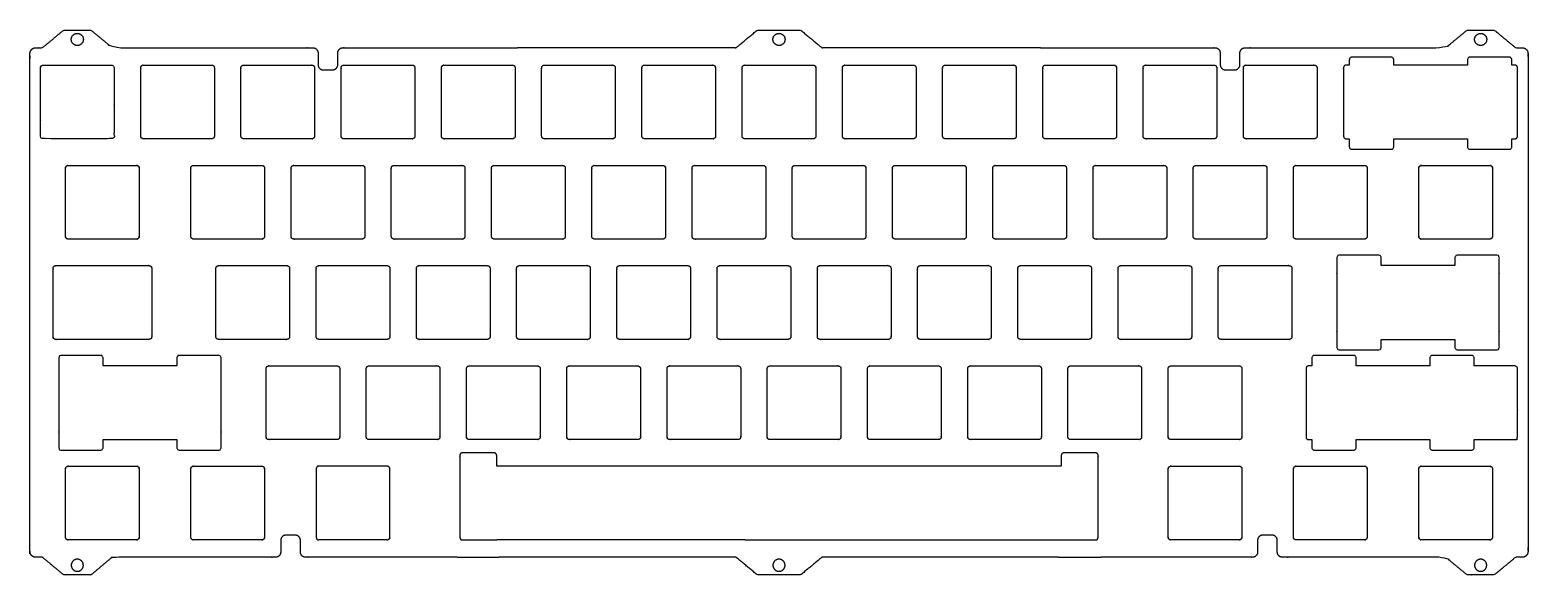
# Model space of a CAD drawing. Header units: millimetres. Extents: x 34 to 318, y 28 to 131.
import ezdxf

# ---------------------------------------------------------------- set-up
doc = ezdxf.new("R2010")
doc.units = ezdxf.units.MM
doc.layers.add('Make2D$Visible$Curves', color=7, linetype='Continuous', true_color=0x000000)

msp = doc.modelspace()

# ---------------------------------------------------------------- linework, layer by layer
for p, q in [((88.1, 48.07), (88.1, 35.07)), ((101.6, 34.57), (88.6, 34.57)), ((115.91, 34.57), (122.41, 34.57)), ((169.56, 34.57), (122.41, 34.57)), ((169.56, 34.57), (182.56, 34.57)), ((175.99, 34.57), (176.07, 34.57)), ((182.56, 34.57), (236.21, 34.57)), ((114.91, 31.27), (122.91, 31.27)), ((229.21, 31.27), (237.21, 31.27))]:
    msp.add_line(p, q)
for centre, start, end in [((88.6, 35.07), 180, 270), ((115.91, 35.07), 180, 270), ((236.21, 35.07), 270, 0)]:
    msp.add_arc(centre, 0.5, start, end)
at = {"layer": 'Make2D$Visible$Curves', "color": 0, "lineweight": -3}
for points, weights, knots in [([(33.93, 31.72), (33.71, 32.01), (33.71, 32.37), (33.71, 79.67), (33.71, 126.97), (33.71, 127.33), (33.93, 127.62), (34.26, 128.07), (34.81, 128.07), (35.36, 128.07), (35.91, 128.07), (36.09, 128.07), (36.23, 128.19), (38.1, 129.74), (39.98, 131.3), (40.12, 131.42), (40.3, 131.42), (42.71, 131.42), (45.13, 131.42), (45.31, 131.42), (45.45, 131.3), (47.33, 129.74), (49.2, 128.19), (49.34, 128.07), (49.52, 128.07), (68.5, 128.07), (87.47, 128.07), (88.47, 128.07), (88.47, 127.07), (88.47, 125.97), (88.47, 124.86), (88.47, 123.86), (89.47, 123.86), (90.34, 123.86), (91.21, 123.86), (92.21, 123.86), (92.21, 124.86), (92.21, 125.97), (92.21, 127.07), (92.21, 128.07), (93.21, 128.07), (109.78, 128.07), (126.36, 128.07)], [0.858615165864, 0.880779845118, 1, 1, 1, 0.880779844363, 0.858615165583, 0.826326936823, 1, 1, 1, 0.940547162265, 1, 1, 1, 0.940547162265, 1, 1, 1, 0.940547162265, 1, 1, 1, 0.940547162265, 1, 1, 1, 0.707106781201, 1, 1, 1, 0.707106781201, 1, 1, 1, 0.707106781242, 1, 1, 1, 0.707106781242, 1, 1, 1], [348.641775, 348.641775, 348.641775, 349.345095, 349.345095, 443.945095, 443.945095, 444.648415, 444.648415, 445.672971, 445.672971, 446.764416, 446.764416, 447.110974, 447.110974, 451.992074, 451.992074, 452.338632, 452.338632, 457.172917, 457.172917, 457.519476, 457.519476, 462.400575, 462.400575, 462.747134, 462.747134, 500.695244, 500.695244, 502.26604, 502.26604, 504.472235, 504.472235, 506.043031, 506.043031, 507.7797, 507.7797, 509.350496, 509.350496, 511.556691, 511.556691, 513.127487, 513.127487, 546.275347, 546.275347, 546.275347]), ([(167.73, 128.07), (167.91, 128.07), (168.04, 128.19), (169.92, 129.74), (171.8, 131.3), (171.94, 131.42), (172.12, 131.42), (176.06, 131.42), (180.01, 131.42), (180.19, 131.42), (180.33, 131.3), (182.21, 129.74), (184.08, 128.19), (184.22, 128.07), (184.4, 128.07)], [1, 0.940547162265, 1, 1, 1, 0.940547162265, 1, 1, 1, 0.940547162265, 1, 1, 1, 0.940547162265, 1], [549.544939, 549.544939, 549.544939, 549.891497, 549.891497, 554.772597, 554.772597, 555.119155, 555.119155, 570.080723, 570.080723, 570.427282, 570.427282, 575.308381, 575.308381, 575.65494, 575.65494, 575.65494]), ([(225.77, 128.07), (242.35, 128.07), (258.92, 128.07), (259.92, 128.07), (259.92, 127.07), (259.92, 125.97), (259.92, 124.86), (259.92, 123.86), (260.92, 123.86), (261.79, 123.86), (262.66, 123.86), (263.66, 123.86), (263.66, 124.86), (263.66, 125.97), (263.66, 127.07), (263.66, 128.07), (264.66, 128.07), (283.63, 128.07), (302.61, 128.07), (302.79, 128.07), (302.93, 128.19), (304.8, 129.74), (306.68, 131.3), (306.82, 131.42), (307, 131.42), (309.41, 131.42), (311.83, 131.42), (312.01, 131.42), (312.15, 131.3), (314.03, 129.74), (315.9, 128.19), (316.04, 128.07), (316.22, 128.07), (316.77, 128.07), (317.31, 128.07), (317.87, 128.07), (318.2, 127.62), (318.41, 127.33), (318.41, 126.97), (318.41, 79.67), (318.41, 32.37), (318.41, 32.01), (318.2, 31.72), (317.87, 31.27), (317.31, 31.27), (316.77, 31.27), (316.22, 31.27), (316.04, 31.27), (315.9, 31.16), (314.03, 29.6), (312.15, 28.04), (312.01, 27.92), (311.83, 27.92), (309.41, 27.92), (307, 27.92), (306.82, 27.92), (306.68, 28.04), (304.8, 29.6), (302.93, 31.16), (302.79, 31.27), (302.61, 31.27), (287.18, 31.27), (271.76, 31.27), (270.76, 31.27), (270.76, 32.27), (270.76, 33.37), (270.76, 34.48), (270.76, 35.48), (269.76, 35.48), (268.89, 35.48), (268.02, 35.48), (267.02, 35.48), (267.02, 34.48), (267.02, 33.37), (267.02, 32.27), (267.02, 31.27), (266.02, 31.27), (251.62, 31.27), (237.21, 31.27)], [1, 1, 1, 0.707106781201, 1, 1, 1, 0.707106781201, 1, 1, 1, 0.707106781242, 1, 1, 1, 0.707106781242, 1, 1, 1, 0.940547162265, 1, 1, 1, 0.940547162265, 1, 1, 1, 0.940547162265, 1, 1, 1, 0.940547162265, 1, 1, 1, 0.826326936824, 0.858615165583, 0.880779844363, 1, 1, 1, 0.880779845119, 0.858615165864, 0.826326936068, 1, 1, 1, 0.940547162265, 1, 1, 1, 0.940547162265, 1, 1, 1, 0.940547162265, 1, 1, 1, 0.940547162265, 1, 1, 1, 0.707106781201, 1, 1, 1, 0.707106781201, 1, 1, 1, 0.707106781242, 1, 1, 1, 0.707106781242, 1, 1, 1], [664.556105, 664.556105, 664.556105, 697.703964, 697.703964, 699.274761, 699.274761, 701.480955, 701.480955, 703.051752, 703.051752, 704.788421, 704.788421, 706.359217, 706.359217, 708.565412, 708.565412, 710.136208, 710.136208, 748.084318, 748.084318, 748.430876, 748.430876, 753.311976, 753.311976, 753.658534, 753.658534, 758.492819, 758.492819, 758.839378, 758.839378, 763.720477, 763.720477, 764.067036, 764.067036, 765.15848, 765.15848, 766.183036, 766.183036, 766.886356, 766.886356, 861.486356, 861.486356, 862.189676, 862.189676, 863.214232, 863.214232, 864.305677, 864.305677, 864.652235, 864.652235, 869.533335, 869.533335, 869.879893, 869.879893, 874.714178, 874.714178, 875.060737, 875.060737, 879.941836, 879.941836, 880.288395, 880.288395, 911.136504, 911.136504, 912.7073, 912.7073, 914.913495, 914.913495, 916.484291, 916.484291, 918.22096, 918.22096, 919.791757, 919.791757, 921.997951, 921.997951, 923.568747, 923.568747, 952.375414, 952.375414, 952.375414]), ([(43.86, 129.65), (43.86, 130.8), (42.71, 130.8), (41.56, 130.8), (41.56, 129.65), (41.56, 128.5), (42.71, 128.5), (43.86, 128.5), (43.86, 129.65)], [1, 0.707106781187, 1, 0.707106781187, 1, 0.707106781187, 1, 0.707106781187, 1], [0, 0, 0, 1.806416, 1.806416, 3.612832, 3.612832, 5.419247, 5.419247, 7.225663, 7.225663, 7.225663]), ([(177.21, 129.65), (177.21, 130.8), (176.06, 130.8), (174.91, 130.8), (174.91, 129.65), (174.91, 128.5), (176.06, 128.5), (177.21, 128.5), (177.21, 129.65)], [1, 0.707106781187, 1, 0.707106781187, 1, 0.707106781187, 1, 0.707106781187, 1], [0, 0, 0, 1.806416, 1.806416, 3.612832, 3.612832, 5.419247, 5.419247, 7.225663, 7.225663, 7.225663]), ([(310.56, 129.65), (310.56, 130.8), (309.41, 130.8), (308.26, 130.8), (308.26, 129.65), (308.26, 128.5), (309.41, 128.5), (310.56, 128.5), (310.56, 129.65)], [1, 0.707106781187, 1, 0.707106781187, 1, 0.707106781187, 1, 0.707106781187, 1], [0, 0, 0, 1.806416, 1.806416, 3.612832, 3.612832, 5.419247, 5.419247, 7.225663, 7.225663, 7.225663]), ([(292.89, 124.77), (292.89, 125.27), (292.89, 125.77), (292.89, 126.27), (292.39, 126.27), (288.67, 126.27), (284.95, 126.27), (284.45, 126.27), (284.45, 125.77), (284.45, 125.27), (284.45, 124.77)], [1, 1, 1, 0.707106781187, 1, 1, 1, 0.707106781187, 1, 1, 1], [51.283185, 51.283185, 51.283185, 52.283185, 52.283185, 53.068583, 53.068583, 54.068583, 54.068583, 54.853982, 54.853982, 55.853982, 55.853982, 55.853982]), ([(315.33, 124.77), (315.33, 125.27), (315.33, 125.77), (315.33, 126.27), (314.83, 126.27), (311.11, 126.27), (307.39, 126.27), (306.89, 126.27), (306.89, 125.77), (306.89, 125.27), (306.89, 124.77)], [1, 1, 1, 0.707106781187, 1, 1, 1, 0.707106781187, 1, 1, 1], [95.995574, 95.995574, 95.995574, 96.995574, 96.995574, 97.780972, 97.780972, 98.780972, 98.780972, 99.566371, 99.566371, 100.566371, 100.566371, 100.566371]), ([(36.21, 124.77), (35.71, 124.77), (35.71, 124.27), (35.71, 117.77), (35.71, 111.27), (35.71, 110.77), (36.21, 110.77), (42.71, 110.77), (49.21, 110.77), (49.71, 110.77), (49.71, 111.27), (49.71, 117.77), (49.71, 124.27), (49.71, 124.77), (49.21, 124.77), (42.71, 124.77), (36.21, 124.77)], [1, 0.707106781187, 1, 1, 1, 0.707106781187, 1, 1, 1, 0.707106781187, 1, 1, 1, 0.707106781186, 1, 1, 1], [-144.995574, -144.995574, -144.995574, -144.210176, -144.210176, -131.210176, -131.210176, -130.424778, -130.424778, -129.424778, -129.424778, -128.63938, -128.63938, -115.63938, -115.63938, -114.853982, -114.853982, -101.853982, -101.853982, -101.853982]), ([(68.76, 124.27), (68.76, 124.77), (68.26, 124.77), (61.76, 124.77), (55.26, 124.77), (54.76, 124.77), (54.76, 124.27), (54.76, 117.77), (54.76, 111.27), (54.76, 110.77), (55.26, 110.77), (61.76, 110.77), (68.26, 110.77), (68.76, 110.77), (68.76, 111.27), (68.76, 117.77), (68.76, 124.27)], [1, 0.707106781187, 1, 1, 1, 0.707106781187, 1, 1, 1, 0.707106781187, 1, 1, 1, 0.707106781187, 1, 1, 1], [274.922565, 274.922565, 274.922565, 275.707963, 275.707963, 288.707963, 288.707963, 289.493361, 289.493361, 302.493361, 302.493361, 303.27876, 303.27876, 316.27876, 316.27876, 317.064158, 317.064158, 330.064158, 330.064158, 330.064158]), ([(87.81, 124.27), (87.81, 124.77), (87.31, 124.77), (80.81, 124.77), (74.31, 124.77), (73.81, 124.77), (73.81, 124.27), (73.81, 117.77), (73.81, 111.27), (73.81, 110.77), (74.31, 110.77), (80.81, 110.77), (87.31, 110.77), (87.81, 110.77), (87.81, 111.27), (87.81, 117.77), (87.81, 124.27)], [1, 0.707106781187, 1, 1, 1, 0.707106781187, 1, 1, 1, 0.707106781187, 1, 1, 1, 0.707106781187, 1, 1, 1], [274.922565, 274.922565, 274.922565, 275.707963, 275.707963, 288.707963, 288.707963, 289.493361, 289.493361, 302.493361, 302.493361, 303.27876, 303.27876, 316.27876, 316.27876, 317.064158, 317.064158, 330.064158, 330.064158, 330.064158]), ([(106.86, 124.27), (106.86, 124.77), (106.36, 124.77), (99.86, 124.77), (93.36, 124.77), (92.86, 124.77), (92.86, 124.27), (92.86, 117.77), (92.86, 111.27), (92.86, 110.77), (93.36, 110.77), (99.86, 110.77), (106.36, 110.77), (106.86, 110.77), (106.86, 111.27), (106.86, 117.77), (106.86, 124.27)], [1, 0.707106781187, 1, 1, 1, 0.707106781187, 1, 1, 1, 0.707106781187, 1, 1, 1, 0.707106781187, 1, 1, 1], [274.922565, 274.922565, 274.922565, 275.707963, 275.707963, 288.707963, 288.707963, 289.493361, 289.493361, 302.493361, 302.493361, 303.27876, 303.27876, 316.27876, 316.27876, 317.064158, 317.064158, 330.064158, 330.064158, 330.064158]), ([(125.91, 124.27), (125.91, 124.77), (125.41, 124.77), (118.91, 124.77), (112.41, 124.77), (111.91, 124.77), (111.91, 124.27), (111.91, 117.77), (111.91, 111.27), (111.91, 110.77), (112.41, 110.77), (118.91, 110.77), (125.41, 110.77), (125.91, 110.77), (125.91, 111.27), (125.91, 117.77), (125.91, 124.27)], [1, 0.707106781187, 1, 1, 1, 0.707106781187, 1, 1, 1, 0.707106781187, 1, 1, 1, 0.707106781187, 1, 1, 1], [274.922565, 274.922565, 274.922565, 275.707963, 275.707963, 288.707963, 288.707963, 289.493361, 289.493361, 302.493361, 302.493361, 303.27876, 303.27876, 316.27876, 316.27876, 317.064158, 317.064158, 330.064158, 330.064158, 330.064158]), ([(144.96, 124.27), (144.96, 124.77), (144.46, 124.77), (137.96, 124.77), (131.46, 124.77), (130.96, 124.77), (130.96, 124.27), (130.96, 117.77), (130.96, 111.27), (130.96, 110.77), (131.46, 110.77), (137.96, 110.77), (144.46, 110.77), (144.96, 110.77), (144.96, 111.27), (144.96, 117.77), (144.96, 124.27)], [1, 0.707106781187, 1, 1, 1, 0.707106781187, 1, 1, 1, 0.707106781187, 1, 1, 1, 0.707106781187, 1, 1, 1], [274.922565, 274.922565, 274.922565, 275.707963, 275.707963, 288.707963, 288.707963, 289.493361, 289.493361, 302.493361, 302.493361, 303.27876, 303.27876, 316.27876, 316.27876, 317.064158, 317.064158, 330.064158, 330.064158, 330.064158]), ([(150.01, 111.27), (150.01, 110.77), (150.51, 110.77), (157.01, 110.77), (163.51, 110.77), (164.01, 110.77), (164.01, 111.27), (164.01, 117.77), (164.01, 124.27), (164.01, 124.77), (163.51, 124.77), (157.01, 124.77), (150.51, 124.77), (150.01, 124.77), (150.01, 124.27), (150.01, 117.77), (150.01, 111.27)], [1, 0.707106781187, 1, 1, 1, 0.707106781187, 1, 1, 1, 0.707106781187, 1, 1, 1, 0.707106781187, 1, 1, 1], [-317.849556, -317.849556, -317.849556, -317.064158, -317.064158, -304.064158, -304.064158, -303.27876, -303.27876, -290.27876, -290.27876, -289.493361, -289.493361, -276.493361, -276.493361, -275.707963, -275.707963, -262.707963, -262.707963, -262.707963]), ([(169.06, 111.27), (169.06, 110.77), (169.56, 110.77), (176.06, 110.77), (182.56, 110.77), (183.06, 110.77), (183.06, 111.27), (183.06, 117.77), (183.06, 124.27), (183.06, 124.77), (182.56, 124.77), (176.06, 124.77), (169.56, 124.77), (169.06, 124.77), (169.06, 124.27), (169.06, 117.77), (169.06, 111.27)], [1, 0.707106781187, 1, 1, 1, 0.707106781187, 1, 1, 1, 0.707106781187, 1, 1, 1, 0.707106781187, 1, 1, 1], [-317.849556, -317.849556, -317.849556, -317.064158, -317.064158, -304.064158, -304.064158, -303.27876, -303.27876, -290.27876, -290.27876, -289.493361, -289.493361, -276.493361, -276.493361, -275.707963, -275.707963, -262.707963, -262.707963, -262.707963]), ([(202.11, 124.27), (202.11, 124.77), (201.61, 124.77), (195.11, 124.77), (188.61, 124.77), (188.11, 124.77), (188.11, 124.27), (188.11, 117.77), (188.11, 111.27), (188.11, 110.77), (188.61, 110.77), (195.11, 110.77), (201.61, 110.77), (202.11, 110.77), (202.11, 111.27), (202.11, 117.77), (202.11, 124.27)], [1, 0.707106781187, 1, 1, 1, 0.707106781187, 1, 1, 1, 0.707106781187, 1, 1, 1, 0.707106781187, 1, 1, 1], [274.922565, 274.922565, 274.922565, 275.707963, 275.707963, 288.707963, 288.707963, 289.493361, 289.493361, 302.493361, 302.493361, 303.27876, 303.27876, 316.27876, 316.27876, 317.064158, 317.064158, 330.064158, 330.064158, 330.064158]), ([(220.66, 110.77), (221.16, 110.77), (221.16, 111.27), (221.16, 117.77), (221.16, 124.27), (221.16, 124.77), (220.66, 124.77), (214.16, 124.77), (207.66, 124.77), (207.16, 124.77), (207.16, 124.27), (207.16, 117.77), (207.16, 111.27), (207.16, 110.77), (207.66, 110.77), (214.16, 110.77), (220.66, 110.77)], [1, 0.707106781187, 1, 1, 1, 0.707106781187, 1, 1, 1, 0.707106781187, 1, 1, 1, 0.707106781187, 1, 1, 1], [164.63938, 164.63938, 164.63938, 165.424778, 165.424778, 178.424778, 178.424778, 179.210176, 179.210176, 192.210176, 192.210176, 192.995574, 192.995574, 205.995574, 205.995574, 206.780972, 206.780972, 219.780972, 219.780972, 219.780972]), ([(239.71, 110.77), (240.21, 110.77), (240.21, 111.27), (240.21, 117.77), (240.21, 124.27), (240.21, 124.77), (239.71, 124.77), (233.21, 124.77), (226.71, 124.77), (226.21, 124.77), (226.21, 124.27), (226.21, 117.77), (226.21, 111.27), (226.21, 110.77), (226.71, 110.77), (233.21, 110.77), (239.71, 110.77)], [1, 0.707106781187, 1, 1, 1, 0.707106781187, 1, 1, 1, 0.707106781187, 1, 1, 1, 0.707106781187, 1, 1, 1], [219.780972, 219.780972, 219.780972, 220.566371, 220.566371, 233.566371, 233.566371, 234.351769, 234.351769, 247.351769, 247.351769, 248.137167, 248.137167, 261.137167, 261.137167, 261.922565, 261.922565, 274.922565, 274.922565, 274.922565]), ([(258.76, 110.77), (259.26, 110.77), (259.26, 111.27), (259.26, 117.77), (259.26, 124.27), (259.26, 124.77), (258.76, 124.77), (252.26, 124.77), (245.76, 124.77), (245.26, 124.77), (245.26, 124.27), (245.26, 117.77), (245.26, 111.27), (245.26, 110.77), (245.76, 110.77), (252.26, 110.77), (258.76, 110.77)], [1, 0.707106781187, 1, 1, 1, 0.707106781187, 1, 1, 1, 0.707106781187, 1, 1, 1, 0.707106781187, 1, 1, 1], [164.63938, 164.63938, 164.63938, 165.424778, 165.424778, 178.424778, 178.424778, 179.210176, 179.210176, 192.210176, 192.210176, 192.995574, 192.995574, 205.995574, 205.995574, 206.780972, 206.780972, 219.780972, 219.780972, 219.780972]), ([(277.81, 110.77), (278.31, 110.77), (278.31, 111.27), (278.31, 117.77), (278.31, 124.27), (278.31, 124.77), (277.81, 124.77), (271.31, 124.77), (264.81, 124.77), (264.31, 124.77), (264.31, 124.27), (264.31, 117.77), (264.31, 111.27), (264.31, 110.77), (264.81, 110.77), (271.31, 110.77), (277.81, 110.77)], [1, 0.707106781187, 1, 1, 1, 0.707106781187, 1, 1, 1, 0.707106781187, 1, 1, 1, 0.707106781187, 1, 1, 1], [219.780972, 219.780972, 219.780972, 220.566371, 220.566371, 233.566371, 233.566371, 234.351769, 234.351769, 247.351769, 247.351769, 248.137167, 248.137167, 261.137167, 261.137167, 261.922565, 261.922565, 274.922565, 274.922565, 274.922565]), ([(284.45, 124.77), (284.16, 124.77), (283.86, 124.77), (283.36, 124.77), (283.36, 124.27), (283.36, 117.77), (283.36, 111.27), (283.36, 110.77), (283.86, 110.77), (284.16, 110.77), (284.45, 110.77)], [1, 1, 1, 0.707106781187, 1, 1, 1, 0.707106781187, 1, 1, 1], [246.764769, 246.764769, 246.764769, 247.351769, 247.351769, 248.137167, 248.137167, 261.137167, 261.137167, 261.922565, 261.922565, 262.509565, 262.509565, 262.509565]), ([(315.91, 110.77), (316.41, 110.77), (316.41, 111.27), (316.41, 117.77), (316.41, 124.27), (316.41, 124.77), (315.91, 124.77), (315.62, 124.77), (315.33, 124.77)], [1, 0.707106781187, 1, 1, 1, 0.707106781187, 1, 1, 1], [219.780972, 219.780972, 219.780972, 220.566371, 220.566371, 233.566371, 233.566371, 234.351769, 234.351769, 234.938769, 234.938769, 234.938769]), ([(284.45, 110.77), (284.45, 110.02), (284.45, 109.27), (284.45, 108.77), (284.95, 108.77), (288.67, 108.77), (292.39, 108.77), (292.89, 108.77), (292.89, 109.27), (292.89, 110.02), (292.89, 110.77)], [1, 1, 1, 0.707106781187, 1, 1, 1, 0.707106781187, 1, 1, 1], [69.853982, 69.853982, 69.853982, 71.353982, 71.353982, 72.13938, 72.13938, 73.13938, 73.13938, 73.924778, 73.924778, 75.424778, 75.424778, 75.424778]), ([(306.89, 110.77), (306.89, 110.02), (306.89, 109.27), (306.89, 108.77), (307.39, 108.77), (311.11, 108.77), (314.83, 108.77), (315.33, 108.77), (315.33, 109.27), (315.33, 110.02), (315.33, 110.77)], [1, 1, 1, 0.707106781187, 1, 1, 1, 0.707106781187, 1, 1, 1], [69.853982, 69.853982, 69.853982, 71.353982, 71.353982, 72.13938, 72.13938, 73.13938, 73.13938, 73.924778, 73.924778, 75.424778, 75.424778, 75.424778]), ([(40.98, 91.72), (47.48, 91.72), (53.98, 91.72), (54.48, 91.72), (54.48, 92.22), (54.48, 98.72), (54.48, 105.22), (54.48, 105.72), (53.98, 105.72), (47.48, 105.72), (40.98, 105.72), (40.48, 105.72), (40.48, 105.22), (40.48, 98.72), (40.48, 92.22), (40.48, 91.72), (40.98, 91.72)], [1, 1, 1, 0.707106781187, 1, 1, 1, 0.707106781187, 1, 1, 1, 0.707106781187, 1, 1, 1, 0.707106781187, 1], [-60.128316, -60.128316, -60.128316, -59.128316, -59.128316, -57.557519, -57.557519, -56.557519, -56.557519, -54.986723, -54.986723, -53.986723, -53.986723, -52.415927, -52.415927, -51.415927, -51.415927, -49.84513, -49.84513, -49.84513]), ([(78.29, 105.22), (78.29, 105.72), (77.79, 105.72), (71.29, 105.72), (64.79, 105.72), (64.29, 105.72), (64.29, 105.22), (64.29, 98.72), (64.29, 92.22), (64.29, 91.72), (64.79, 91.72), (71.29, 91.72), (77.79, 91.72), (78.29, 91.72), (78.29, 92.22), (78.29, 98.72), (78.29, 105.22)], [1, 0.707106781187, 1, 1, 1, 0.707106781187, 1, 1, 1, 0.707106781187, 1, 1, 1, 0.707106781187, 1, 1, 1], [219.780972, 219.780972, 219.780972, 220.566371, 220.566371, 233.566371, 233.566371, 234.351769, 234.351769, 247.351769, 247.351769, 248.137167, 248.137167, 261.137167, 261.137167, 261.922565, 261.922565, 274.922565, 274.922565, 274.922565]), ([(96.84, 91.72), (97.34, 91.72), (97.34, 92.22), (97.34, 98.72), (97.34, 105.22), (97.34, 105.72), (96.84, 105.72), (90.34, 105.72), (83.84, 105.72), (83.34, 105.72), (83.34, 105.22), (83.34, 98.72), (83.34, 92.22), (83.34, 91.72), (83.84, 91.72), (90.34, 91.72), (96.84, 91.72)], [1, 0.707106781187, 1, 1, 1, 0.707106781187, 1, 1, 1, 0.707106781187, 1, 1, 1, 0.707106781187, 1, 1, 1], [219.780972, 219.780972, 219.780972, 220.566371, 220.566371, 233.566371, 233.566371, 234.351769, 234.351769, 247.351769, 247.351769, 248.137167, 248.137167, 261.137167, 261.137167, 261.922565, 261.922565, 274.922565, 274.922565, 274.922565]), ([(116.39, 105.22), (116.39, 105.72), (115.89, 105.72), (109.39, 105.72), (102.89, 105.72), (102.39, 105.72), (102.39, 105.22), (102.39, 98.72), (102.39, 92.22), (102.39, 91.72), (102.89, 91.72), (109.39, 91.72), (115.89, 91.72), (116.39, 91.72), (116.39, 92.22), (116.39, 98.72), (116.39, 105.22)], [1, 0.707106781187, 1, 1, 1, 0.707106781187, 1, 1, 1, 0.707106781187, 1, 1, 1, 0.707106781187, 1, 1, 1], [274.922565, 274.922565, 274.922565, 275.707963, 275.707963, 288.707963, 288.707963, 289.493361, 289.493361, 302.493361, 302.493361, 303.27876, 303.27876, 316.27876, 316.27876, 317.064158, 317.064158, 330.064158, 330.064158, 330.064158]), ([(135.44, 105.22), (135.44, 105.72), (134.94, 105.72), (128.44, 105.72), (121.94, 105.72), (121.44, 105.72), (121.44, 105.22), (121.44, 98.72), (121.44, 92.22), (121.44, 91.72), (121.94, 91.72), (128.44, 91.72), (134.94, 91.72), (135.44, 91.72), (135.44, 92.22), (135.44, 98.72), (135.44, 105.22)], [1, 0.707106781187, 1, 1, 1, 0.707106781187, 1, 1, 1, 0.707106781187, 1, 1, 1, 0.707106781187, 1, 1, 1], [274.922565, 274.922565, 274.922565, 275.707963, 275.707963, 288.707963, 288.707963, 289.493361, 289.493361, 302.493361, 302.493361, 303.27876, 303.27876, 316.27876, 316.27876, 317.064158, 317.064158, 330.064158, 330.064158, 330.064158]), ([(140.49, 92.22), (140.49, 91.72), (140.99, 91.72), (147.49, 91.72), (153.99, 91.72), (154.49, 91.72), (154.49, 92.22), (154.49, 98.72), (154.49, 105.22), (154.49, 105.72), (153.99, 105.72), (147.49, 105.72), (140.99, 105.72), (140.49, 105.72), (140.49, 105.22), (140.49, 98.72), (140.49, 92.22)], [1, 0.707106781187, 1, 1, 1, 0.707106781187, 1, 1, 1, 0.707106781187, 1, 1, 1, 0.707106781187, 1, 1, 1], [-317.849556, -317.849556, -317.849556, -317.064158, -317.064158, -304.064158, -304.064158, -303.27876, -303.27876, -290.27876, -290.27876, -289.493361, -289.493361, -276.493361, -276.493361, -275.707963, -275.707963, -262.707963, -262.707963, -262.707963]), ([(173.54, 105.22), (173.54, 105.72), (173.04, 105.72), (166.54, 105.72), (160.04, 105.72), (159.54, 105.72), (159.54, 105.22), (159.54, 98.72), (159.54, 92.22), (159.54, 91.72), (160.04, 91.72), (166.54, 91.72), (173.04, 91.72), (173.54, 91.72), (173.54, 92.22), (173.54, 98.72), (173.54, 105.22)], [1, 0.707106781187, 1, 1, 1, 0.707106781187, 1, 1, 1, 0.707106781187, 1, 1, 1, 0.707106781187, 1, 1, 1], [274.922565, 274.922565, 274.922565, 275.707963, 275.707963, 288.707963, 288.707963, 289.493361, 289.493361, 302.493361, 302.493361, 303.27876, 303.27876, 316.27876, 316.27876, 317.064158, 317.064158, 330.064158, 330.064158, 330.064158]), ([(192.09, 91.72), (192.59, 91.72), (192.59, 92.22), (192.59, 98.72), (192.59, 105.22), (192.59, 105.72), (192.09, 105.72), (185.59, 105.72), (179.09, 105.72), (178.59, 105.72), (178.59, 105.22), (178.59, 98.72), (178.59, 92.22), (178.59, 91.72), (179.09, 91.72), (185.59, 91.72), (192.09, 91.72)], [1, 0.707106781187, 1, 1, 1, 0.707106781187, 1, 1, 1, 0.707106781187, 1, 1, 1, 0.707106781187, 1, 1, 1], [219.780972, 219.780972, 219.780972, 220.566371, 220.566371, 233.566371, 233.566371, 234.351769, 234.351769, 247.351769, 247.351769, 248.137167, 248.137167, 261.137167, 261.137167, 261.922565, 261.922565, 274.922565, 274.922565, 274.922565]), ([(211.64, 105.22), (211.64, 105.72), (211.14, 105.72), (204.64, 105.72), (198.14, 105.72), (197.64, 105.72), (197.64, 105.22), (197.64, 98.72), (197.64, 92.22), (197.64, 91.72), (198.14, 91.72), (204.64, 91.72), (211.14, 91.72), (211.64, 91.72), (211.64, 92.22), (211.64, 98.72), (211.64, 105.22)], [1, 0.707106781187, 1, 1, 1, 0.707106781187, 1, 1, 1, 0.707106781187, 1, 1, 1, 0.707106781187, 1, 1, 1], [274.922565, 274.922565, 274.922565, 275.707963, 275.707963, 288.707963, 288.707963, 289.493361, 289.493361, 302.493361, 302.493361, 303.27876, 303.27876, 316.27876, 316.27876, 317.064158, 317.064158, 330.064158, 330.064158, 330.064158]), ([(230.69, 105.22), (230.69, 105.72), (230.19, 105.72), (223.69, 105.72), (217.19, 105.72), (216.69, 105.72), (216.69, 105.22), (216.69, 98.72), (216.69, 92.22), (216.69, 91.72), (217.19, 91.72), (223.69, 91.72), (230.19, 91.72), (230.69, 91.72), (230.69, 92.22), (230.69, 98.72), (230.69, 105.22)], [1, 0.707106781187, 1, 1, 1, 0.707106781187, 1, 1, 1, 0.707106781187, 1, 1, 1, 0.707106781187, 1, 1, 1], [219.780972, 219.780972, 219.780972, 220.566371, 220.566371, 233.566371, 233.566371, 234.351769, 234.351769, 247.351769, 247.351769, 248.137167, 248.137167, 261.137167, 261.137167, 261.922565, 261.922565, 274.922565, 274.922565, 274.922565]), ([(249.24, 91.72), (249.74, 91.72), (249.74, 92.22), (249.74, 98.72), (249.74, 105.22), (249.74, 105.72), (249.24, 105.72), (242.74, 105.72), (236.24, 105.72), (235.74, 105.72), (235.74, 105.22), (235.74, 98.72), (235.74, 92.22), (235.74, 91.72), (236.24, 91.72), (242.74, 91.72), (249.24, 91.72)], [1, 0.707106781187, 1, 1, 1, 0.707106781187, 1, 1, 1, 0.707106781187, 1, 1, 1, 0.707106781187, 1, 1, 1], [274.922565, 274.922565, 274.922565, 275.707963, 275.707963, 288.707963, 288.707963, 289.493361, 289.493361, 302.493361, 302.493361, 303.27876, 303.27876, 316.27876, 316.27876, 317.064158, 317.064158, 330.064158, 330.064158, 330.064158]), ([(268.29, 91.72), (268.79, 91.72), (268.79, 92.22), (268.79, 98.72), (268.79, 105.22), (268.79, 105.72), (268.29, 105.72), (261.79, 105.72), (255.29, 105.72), (254.79, 105.72), (254.79, 105.22), (254.79, 98.72), (254.79, 92.22), (254.79, 91.72), (255.29, 91.72), (261.79, 91.72), (268.29, 91.72)], [1, 0.707106781187, 1, 1, 1, 0.707106781187, 1, 1, 1, 0.707106781187, 1, 1, 1, 0.707106781187, 1, 1, 1], [274.922565, 274.922565, 274.922565, 275.707963, 275.707963, 288.707963, 288.707963, 289.493361, 289.493361, 302.493361, 302.493361, 303.27876, 303.27876, 316.27876, 316.27876, 317.064158, 317.064158, 330.064158, 330.064158, 330.064158]), ([(287.84, 105.22), (287.84, 105.72), (287.34, 105.72), (280.84, 105.72), (274.34, 105.72), (273.84, 105.72), (273.84, 105.22), (273.84, 98.72), (273.84, 92.22), (273.84, 91.72), (274.34, 91.72), (280.84, 91.72), (287.34, 91.72), (287.84, 91.72), (287.84, 92.22), (287.84, 98.72), (287.84, 105.22)], [1, 0.707106781187, 1, 1, 1, 0.707106781187, 1, 1, 1, 0.707106781187, 1, 1, 1, 0.707106781187, 1, 1, 1], [219.780972, 219.780972, 219.780972, 220.566371, 220.566371, 233.566371, 233.566371, 234.351769, 234.351769, 247.351769, 247.351769, 248.137167, 248.137167, 261.137167, 261.137167, 261.922565, 261.922565, 274.922565, 274.922565, 274.922565]), ([(311.15, 91.72), (311.65, 91.72), (311.65, 92.22), (311.65, 98.72), (311.65, 105.22), (311.65, 105.72), (311.15, 105.72), (304.65, 105.72), (298.15, 105.72), (297.65, 105.72), (297.65, 105.22), (297.65, 98.72), (297.65, 92.22), (297.65, 91.72), (298.15, 91.72), (304.65, 91.72), (311.15, 91.72)], [1, 0.707106781187, 1, 1, 1, 0.707106781187, 1, 1, 1, 0.707106781187, 1, 1, 1, 0.707106781187, 1, 1, 1], [-50.415927, -50.415927, -50.415927, -48.84513, -48.84513, -47.84513, -47.84513, -46.274334, -46.274334, -45.274334, -45.274334, -43.703538, -43.703538, -42.703538, -42.703538, -41.132741, -41.132741, -40.132741, -40.132741, -40.132741]), ([(290.51, 86.67), (290.51, 87.42), (290.51, 88.17), (290.51, 88.67), (290.01, 88.67), (286.29, 88.67), (282.57, 88.67), (282.07, 88.67), (282.07, 88.17), (282.07, 79.67), (282.07, 71.17), (282.07, 70.67), (282.57, 70.67), (286.29, 70.67), (290.01, 70.67), (290.51, 70.67), (290.51, 71.17), (290.51, 71.92), (290.51, 72.67)], [1, 1, 1, 0.707106781187, 1, 1, 1, 0.707106781187, 1, 1, 1, 0.707106781187, 1, 1, 1, 0.707106781187, 1, 1, 1], [470.692906, 470.692906, 470.692906, 472.192906, 472.192906, 472.978305, 472.978305, 473.978305, 473.978305, 474.763703, 474.763703, 491.763703, 491.763703, 492.549101, 492.549101, 493.549101, 493.549101, 494.334499, 494.334499, 495.834499, 495.834499, 495.834499]), ([(304.51, 72.67), (304.51, 71.92), (304.51, 71.17), (304.51, 70.67), (305.01, 70.67), (308.73, 70.67), (312.45, 70.67), (312.95, 70.67), (312.95, 71.17), (312.95, 79.67), (312.95, 88.17), (312.95, 88.67), (312.45, 88.67), (308.73, 88.67), (305.01, 88.67), (304.51, 88.67), (304.51, 88.17), (304.51, 87.42), (304.51, 86.67)], [1, 1, 1, 0.707106781187, 1, 1, 1, 0.707106781187, 1, 1, 1, 0.707106781187, 1, 1, 1, 0.707106781187, 1, 1, 1], [496.834499, 496.834499, 496.834499, 498.334499, 498.334499, 499.119897, 499.119897, 500.119897, 500.119897, 500.905295, 500.905295, 517.905295, 517.905295, 518.690694, 518.690694, 519.690694, 519.690694, 520.476092, 520.476092, 521.976092, 521.976092, 521.976092]), ([(56.36, 72.67), (56.86, 72.67), (56.86, 73.17), (56.86, 79.67), (56.86, 86.17), (56.86, 86.67), (56.36, 86.67), (47.48, 86.67), (38.6, 86.67), (38.1, 86.67), (38.1, 86.17), (38.1, 79.67), (38.1, 73.17), (38.1, 72.67), (38.6, 72.67), (47.48, 72.67), (56.36, 72.67)], [1, 0.707106781179, 1, 1, 1, 0.707106781188, 1, 1, 1, 0.707106781177, 1, 1, 1, 0.707106781186, 1, 1, 1], [147.091885, 147.091885, 147.091885, 147.877283, 147.877283, 160.876583, 160.876583, 161.661982, 161.661982, 179.424282, 179.424282, 180.20968, 180.20968, 193.20898, 193.20898, 193.994378, 193.994378, 211.756678, 211.756678, 211.756678]), ([(69.55, 72.67), (76.05, 72.67), (82.55, 72.67), (83.05, 72.67), (83.05, 73.17), (83.05, 79.67), (83.05, 86.17), (83.05, 86.67), (82.55, 86.67), (76.05, 86.67), (69.55, 86.67), (69.05, 86.67), (69.05, 86.17), (69.05, 79.67), (69.05, 73.17), (69.05, 72.67), (69.55, 72.67)], [1, 1, 1, 0.707106781187, 1, 1, 1, 0.707106781187, 1, 1, 1, 0.707106781187, 1, 1, 1, 0.707106781187, 1], [192.995574, 192.995574, 192.995574, 205.995574, 205.995574, 206.780972, 206.780972, 219.780972, 219.780972, 220.566371, 220.566371, 233.566371, 233.566371, 234.351769, 234.351769, 247.351769, 247.351769, 248.137167, 248.137167, 248.137167]), ([(102.1, 86.17), (102.1, 86.67), (101.6, 86.67), (95.1, 86.67), (88.6, 86.67), (88.1, 86.67), (88.1, 86.17), (88.1, 79.67), (88.1, 73.17), (88.1, 72.67), (88.6, 72.67), (95.1, 72.67), (101.6, 72.67), (102.1, 72.67), (102.1, 73.17), (102.1, 79.67), (102.1, 86.17)], [1, 0.707106781187, 1, 1, 1, 0.707106781187, 1, 1, 1, 0.707106781187, 1, 1, 1, 0.707106781187, 1, 1, 1], [219.780972, 219.780972, 219.780972, 220.566371, 220.566371, 233.566371, 233.566371, 234.351769, 234.351769, 247.351769, 247.351769, 248.137167, 248.137167, 261.137167, 261.137167, 261.922565, 261.922565, 274.922565, 274.922565, 274.922565]), ([(121.15, 86.17), (121.15, 86.67), (120.65, 86.67), (114.15, 86.67), (107.65, 86.67), (107.15, 86.67), (107.15, 86.17), (107.15, 79.67), (107.15, 73.17), (107.15, 72.67), (107.65, 72.67), (114.15, 72.67), (120.65, 72.67), (121.15, 72.67), (121.15, 73.17), (121.15, 79.67), (121.15, 86.17)], [1, 0.707106781187, 1, 1, 1, 0.707106781187, 1, 1, 1, 0.707106781187, 1, 1, 1, 0.707106781187, 1, 1, 1], [274.922565, 274.922565, 274.922565, 275.707963, 275.707963, 288.707963, 288.707963, 289.493361, 289.493361, 302.493361, 302.493361, 303.27876, 303.27876, 316.27876, 316.27876, 317.064158, 317.064158, 330.064158, 330.064158, 330.064158]), ([(140.2, 86.17), (140.2, 86.67), (139.7, 86.67), (133.2, 86.67), (126.7, 86.67), (126.2, 86.67), (126.2, 86.17), (126.2, 79.67), (126.2, 73.17), (126.2, 72.67), (126.7, 72.67), (133.2, 72.67), (139.7, 72.67), (140.2, 72.67), (140.2, 73.17), (140.2, 79.67), (140.2, 86.17)], [1, 0.707106781187, 1, 1, 1, 0.707106781187, 1, 1, 1, 0.707106781187, 1, 1, 1, 0.707106781187, 1, 1, 1], [219.780972, 219.780972, 219.780972, 220.566371, 220.566371, 233.566371, 233.566371, 234.351769, 234.351769, 247.351769, 247.351769, 248.137167, 248.137167, 261.137167, 261.137167, 261.922565, 261.922565, 274.922565, 274.922565, 274.922565]), ([(159.25, 86.17), (159.25, 86.67), (158.75, 86.67), (152.25, 86.67), (145.75, 86.67), (145.25, 86.67), (145.25, 86.17), (145.25, 79.67), (145.25, 73.17), (145.25, 72.67), (145.75, 72.67), (152.25, 72.67), (158.75, 72.67), (159.25, 72.67), (159.25, 73.17), (159.25, 79.67), (159.25, 86.17)], [1, 0.707106781187, 1, 1, 1, 0.707106781187, 1, 1, 1, 0.707106781187, 1, 1, 1, 0.707106781187, 1, 1, 1], [274.922565, 274.922565, 274.922565, 275.707963, 275.707963, 288.707963, 288.707963, 289.493361, 289.493361, 302.493361, 302.493361, 303.27876, 303.27876, 316.27876, 316.27876, 317.064158, 317.064158, 330.064158, 330.064158, 330.064158]), ([(178.3, 86.17), (178.3, 86.67), (177.8, 86.67), (171.3, 86.67), (164.8, 86.67), (164.3, 86.67), (164.3, 86.17), (164.3, 79.67), (164.3, 73.17), (164.3, 72.67), (164.8, 72.67), (171.3, 72.67), (177.8, 72.67), (178.3, 72.67), (178.3, 73.17), (178.3, 79.67), (178.3, 86.17)], [1, 0.707106781187, 1, 1, 1, 0.707106781187, 1, 1, 1, 0.707106781187, 1, 1, 1, 0.707106781187, 1, 1, 1], [274.922565, 274.922565, 274.922565, 275.707963, 275.707963, 288.707963, 288.707963, 289.493361, 289.493361, 302.493361, 302.493361, 303.27876, 303.27876, 316.27876, 316.27876, 317.064158, 317.064158, 330.064158, 330.064158, 330.064158]), ([(197.35, 86.17), (197.35, 86.67), (196.85, 86.67), (190.35, 86.67), (183.85, 86.67), (183.35, 86.67), (183.35, 86.17), (183.35, 79.67), (183.35, 73.17), (183.35, 72.67), (183.85, 72.67), (190.35, 72.67), (196.85, 72.67), (197.35, 72.67), (197.35, 73.17), (197.35, 79.67), (197.35, 86.17)], [1, 0.707106781187, 1, 1, 1, 0.707106781187, 1, 1, 1, 0.707106781187, 1, 1, 1, 0.707106781187, 1, 1, 1], [219.780972, 219.780972, 219.780972, 220.566371, 220.566371, 233.566371, 233.566371, 234.351769, 234.351769, 247.351769, 247.351769, 248.137167, 248.137167, 261.137167, 261.137167, 261.922565, 261.922565, 274.922565, 274.922565, 274.922565]), ([(216.4, 86.17), (216.4, 86.67), (215.9, 86.67), (209.4, 86.67), (202.9, 86.67), (202.4, 86.67), (202.4, 86.17), (202.4, 79.67), (202.4, 73.17), (202.4, 72.67), (202.9, 72.67), (209.4, 72.67), (215.9, 72.67), (216.4, 72.67), (216.4, 73.17), (216.4, 79.67), (216.4, 86.17)], [1, 0.707106781187, 1, 1, 1, 0.707106781187, 1, 1, 1, 0.707106781187, 1, 1, 1, 0.707106781187, 1, 1, 1], [274.922565, 274.922565, 274.922565, 275.707963, 275.707963, 288.707963, 288.707963, 289.493361, 289.493361, 302.493361, 302.493361, 303.27876, 303.27876, 316.27876, 316.27876, 317.064158, 317.064158, 330.064158, 330.064158, 330.064158]), ([(235.45, 86.17), (235.45, 86.67), (234.95, 86.67), (228.45, 86.67), (221.95, 86.67), (221.45, 86.67), (221.45, 86.17), (221.45, 79.67), (221.45, 73.17), (221.45, 72.67), (221.95, 72.67), (228.45, 72.67), (234.95, 72.67), (235.45, 72.67), (235.45, 73.17), (235.45, 79.67), (235.45, 86.17)], [1, 0.707106781187, 1, 1, 1, 0.707106781187, 1, 1, 1, 0.707106781187, 1, 1, 1, 0.707106781187, 1, 1, 1], [219.780972, 219.780972, 219.780972, 220.566371, 220.566371, 233.566371, 233.566371, 234.351769, 234.351769, 247.351769, 247.351769, 248.137167, 248.137167, 261.137167, 261.137167, 261.922565, 261.922565, 274.922565, 274.922565, 274.922565]), ([(254.5, 86.17), (254.5, 86.67), (254, 86.67), (247.5, 86.67), (241, 86.67), (240.5, 86.67), (240.5, 86.17), (240.5, 79.67), (240.5, 73.17), (240.5, 72.67), (241, 72.67), (247.5, 72.67), (254, 72.67), (254.5, 72.67), (254.5, 73.17), (254.5, 79.67), (254.5, 86.17)], [1, 0.707106781187, 1, 1, 1, 0.707106781187, 1, 1, 1, 0.707106781187, 1, 1, 1, 0.707106781187, 1, 1, 1], [219.780972, 219.780972, 219.780972, 220.566371, 220.566371, 233.566371, 233.566371, 234.351769, 234.351769, 247.351769, 247.351769, 248.137167, 248.137167, 261.137167, 261.137167, 261.922565, 261.922565, 274.922565, 274.922565, 274.922565]), ([(273.55, 86.17), (273.55, 86.67), (273.05, 86.67), (266.55, 86.67), (260.05, 86.67), (259.55, 86.67), (259.55, 86.17), (259.55, 79.67), (259.55, 73.17), (259.55, 72.67), (260.05, 72.67), (266.55, 72.67), (273.05, 72.67), (273.55, 72.67), (273.55, 73.17), (273.55, 79.67), (273.55, 86.17)], [1, 0.707106781187, 1, 1, 1, 0.707106781187, 1, 1, 1, 0.707106781187, 1, 1, 1, 0.707106781187, 1, 1, 1], [219.780972, 219.780972, 219.780972, 220.566371, 220.566371, 233.566371, 233.566371, 234.351769, 234.351769, 247.351769, 247.351769, 248.137167, 248.137167, 261.137167, 261.137167, 261.922565, 261.922565, 274.922565, 274.922565, 274.922565]), ([(47.62, 67.62), (47.62, 68.37), (47.62, 69.12), (47.62, 69.62), (47.12, 69.62), (43.4, 69.62), (39.68, 69.62), (39.18, 69.62), (39.18, 69.12), (39.18, 60.62), (39.18, 52.12), (39.18, 51.62), (39.68, 51.62), (43.4, 51.62), (47.12, 51.62), (47.62, 51.62), (47.62, 52.12), (47.62, 52.87), (47.62, 53.62)], [1, 1, 1, 0.707106781187, 1, 1, 1, 0.707106781187, 1, 1, 1, 0.707106781187, 1, 1, 1, 0.707106781187, 1, 1, 1], [470.692906, 470.692906, 470.692906, 472.192906, 472.192906, 472.978305, 472.978305, 473.978305, 473.978305, 474.763703, 474.763703, 491.763703, 491.763703, 492.549101, 492.549101, 493.549101, 493.549101, 494.334499, 494.334499, 495.834499, 495.834499, 495.834499]), ([(61.62, 53.62), (61.62, 52.87), (61.62, 52.12), (61.62, 51.62), (62.12, 51.62), (65.84, 51.62), (69.56, 51.62), (70.06, 51.62), (70.06, 52.12), (70.06, 60.62), (70.06, 69.12), (70.06, 69.62), (69.56, 69.62), (65.84, 69.62), (62.12, 69.62), (61.62, 69.62), (61.62, 69.12), (61.62, 68.37), (61.62, 67.62)], [1, 1, 1, 0.707106781187, 1, 1, 1, 0.707106781187, 1, 1, 1, 0.707106781187, 1, 1, 1, 0.707106781187, 1, 1, 1], [496.834499, 496.834499, 496.834499, 498.334499, 498.334499, 499.119897, 499.119897, 500.119897, 500.119897, 500.905295, 500.905295, 517.905295, 517.905295, 518.690694, 518.690694, 519.690694, 519.690694, 520.476092, 520.476092, 521.976092, 521.976092, 521.976092]), ([(285.75, 67.62), (285.75, 68.37), (285.75, 69.12), (285.75, 69.62), (285.25, 69.62), (281.53, 69.62), (277.81, 69.62), (277.31, 69.62), (277.31, 69.12), (277.31, 68.37), (277.31, 67.62)], [1, 1, 1, 0.707106781187, 1, 1, 1, 0.707106781187, 1, 1, 1], [159.297121, 159.297121, 159.297121, 160.797121, 160.797121, 161.582519, 161.582519, 162.582519, 162.582519, 163.367917, 163.367917, 164.867917, 164.867917, 164.867917]), ([(308.18, 67.62), (308.18, 68.37), (308.18, 69.12), (308.18, 69.62), (307.68, 69.62), (303.96, 69.62), (300.25, 69.62), (299.75, 69.62), (299.75, 69.12), (299.75, 68.37), (299.75, 67.62)], [0.999999999999, 0.999999999999, 0.999999999999, 0.707106781186, 0.999999999999, 0.999999999999, 0.999999999999, 0.707106781186, 0.999999999999, 0.999999999999, 0.999999999999], [215.650525, 215.650525, 215.650525, 217.150525, 217.150525, 217.935923, 217.935923, 218.935923, 218.935923, 219.721322, 219.721322, 221.221322, 221.221322, 221.221322]), ([(92.58, 67.12), (92.58, 67.62), (92.08, 67.62), (85.58, 67.62), (79.08, 67.62), (78.58, 67.62), (78.58, 67.12), (78.58, 60.62), (78.58, 54.12), (78.58, 53.62), (79.08, 53.62), (85.58, 53.62), (92.08, 53.62), (92.58, 53.62), (92.58, 54.12), (92.58, 60.62), (92.58, 67.12)], [1, 0.707106781187, 1, 1, 1, 0.707106781187, 1, 1, 1, 0.707106781187, 1, 1, 1, 0.707106781187, 1, 1, 1], [274.922565, 274.922565, 274.922565, 275.707963, 275.707963, 288.707963, 288.707963, 289.493361, 289.493361, 302.493361, 302.493361, 303.27876, 303.27876, 316.27876, 316.27876, 317.064158, 317.064158, 330.064158, 330.064158, 330.064158]), ([(111.63, 67.12), (111.63, 67.62), (111.13, 67.62), (104.63, 67.62), (98.13, 67.62), (97.63, 67.62), (97.63, 67.12), (97.63, 60.62), (97.63, 54.12), (97.63, 53.62), (98.13, 53.62), (104.63, 53.62), (111.13, 53.62), (111.63, 53.62), (111.63, 54.12), (111.63, 60.62), (111.63, 67.12)], [1, 0.707106781187, 1, 1, 1, 0.707106781187, 1, 1, 1, 0.707106781187, 1, 1, 1, 0.707106781187, 1, 1, 1], [274.922565, 274.922565, 274.922565, 275.707963, 275.707963, 288.707963, 288.707963, 289.493361, 289.493361, 302.493361, 302.493361, 303.27876, 303.27876, 316.27876, 316.27876, 317.064158, 317.064158, 330.064158, 330.064158, 330.064158]), ([(130.68, 67.12), (130.68, 67.62), (130.18, 67.62), (123.68, 67.62), (117.18, 67.62), (116.68, 67.62), (116.68, 67.12), (116.68, 60.62), (116.68, 54.12), (116.68, 53.62), (117.18, 53.62), (123.68, 53.62), (130.18, 53.62), (130.68, 53.62), (130.68, 54.12), (130.68, 60.62), (130.68, 67.12)], [1, 0.707106781187, 1, 1, 1, 0.707106781187, 1, 1, 1, 0.707106781187, 1, 1, 1, 0.707106781187, 1, 1, 1], [274.922565, 274.922565, 274.922565, 275.707963, 275.707963, 288.707963, 288.707963, 289.493361, 289.493361, 302.493361, 302.493361, 303.27876, 303.27876, 316.27876, 316.27876, 317.064158, 317.064158, 330.064158, 330.064158, 330.064158]), ([(149.73, 67.12), (149.73, 67.62), (149.23, 67.62), (142.73, 67.62), (136.23, 67.62), (135.73, 67.62), (135.73, 67.12), (135.73, 60.62), (135.73, 54.12), (135.73, 53.62), (136.23, 53.62), (142.73, 53.62), (149.23, 53.62), (149.73, 53.62), (149.73, 54.12), (149.73, 60.62), (149.73, 67.12)], [1, 0.707106781187, 1, 1, 1, 0.707106781187, 1, 1, 1, 0.707106781187, 1, 1, 1, 0.707106781187, 1, 1, 1], [219.780972, 219.780972, 219.780972, 220.566371, 220.566371, 233.566371, 233.566371, 234.351769, 234.351769, 247.351769, 247.351769, 248.137167, 248.137167, 261.137167, 261.137167, 261.922565, 261.922565, 274.922565, 274.922565, 274.922565]), ([(168.78, 67.12), (168.78, 67.62), (168.28, 67.62), (161.78, 67.62), (155.28, 67.62), (154.78, 67.62), (154.78, 67.12), (154.78, 60.62), (154.78, 54.12), (154.78, 53.62), (155.28, 53.62), (161.78, 53.62), (168.28, 53.62), (168.78, 53.62), (168.78, 54.12), (168.78, 60.62), (168.78, 67.12)], [1, 0.707106781187, 1, 1, 1, 0.707106781187, 1, 1, 1, 0.707106781187, 1, 1, 1, 0.707106781187, 1, 1, 1], [274.922565, 274.922565, 274.922565, 275.707963, 275.707963, 288.707963, 288.707963, 289.493361, 289.493361, 302.493361, 302.493361, 303.27876, 303.27876, 316.27876, 316.27876, 317.064158, 317.064158, 330.064158, 330.064158, 330.064158]), ([(187.83, 67.12), (187.83, 67.62), (187.33, 67.62), (180.83, 67.62), (174.33, 67.62), (173.83, 67.62), (173.83, 67.12), (173.83, 60.62), (173.83, 54.12), (173.83, 53.62), (174.33, 53.62), (180.83, 53.62), (187.33, 53.62), (187.83, 53.62), (187.83, 54.12), (187.83, 60.62), (187.83, 67.12)], [1, 0.707106781187, 1, 1, 1, 0.707106781187, 1, 1, 1, 0.707106781187, 1, 1, 1, 0.707106781187, 1, 1, 1], [274.922565, 274.922565, 274.922565, 275.707963, 275.707963, 288.707963, 288.707963, 289.493361, 289.493361, 302.493361, 302.493361, 303.27876, 303.27876, 316.27876, 316.27876, 317.064158, 317.064158, 330.064158, 330.064158, 330.064158]), ([(206.38, 53.62), (206.88, 53.62), (206.88, 54.12), (206.88, 60.62), (206.88, 67.12), (206.88, 67.62), (206.38, 67.62), (199.88, 67.62), (193.38, 67.62), (192.88, 67.62), (192.88, 67.12), (192.88, 60.62), (192.88, 54.12), (192.88, 53.62), (193.38, 53.62), (199.88, 53.62), (206.38, 53.62)], [1, 0.707106781187, 1, 1, 1, 0.707106781187, 1, 1, 1, 0.707106781187, 1, 1, 1, 0.707106781187, 1, 1, 1], [274.922565, 274.922565, 274.922565, 275.707963, 275.707963, 288.707963, 288.707963, 289.493361, 289.493361, 302.493361, 302.493361, 303.27876, 303.27876, 316.27876, 316.27876, 317.064158, 317.064158, 330.064158, 330.064158, 330.064158]), ([(225.43, 53.62), (225.93, 53.62), (225.93, 54.12), (225.93, 60.62), (225.93, 67.12), (225.93, 67.62), (225.43, 67.62), (218.93, 67.62), (212.43, 67.62), (211.93, 67.62), (211.93, 67.12), (211.93, 60.62), (211.93, 54.12), (211.93, 53.62), (212.43, 53.62), (218.93, 53.62), (225.43, 53.62)], [1, 0.707106781187, 1, 1, 1, 0.707106781187, 1, 1, 1, 0.707106781187, 1, 1, 1, 0.707106781187, 1, 1, 1], [219.780972, 219.780972, 219.780972, 220.566371, 220.566371, 233.566371, 233.566371, 234.351769, 234.351769, 247.351769, 247.351769, 248.137167, 248.137167, 261.137167, 261.137167, 261.922565, 261.922565, 274.922565, 274.922565, 274.922565]), ([(244.98, 67.12), (244.98, 67.62), (244.48, 67.62), (237.98, 67.62), (231.48, 67.62), (230.98, 67.62), (230.98, 67.12), (230.98, 60.62), (230.98, 54.12), (230.98, 53.62), (231.48, 53.62), (237.98, 53.62), (244.48, 53.62), (244.98, 53.62), (244.98, 54.12), (244.98, 60.62), (244.98, 67.12)], [1, 0.707106781187, 1, 1, 1, 0.707106781187, 1, 1, 1, 0.707106781187, 1, 1, 1, 0.707106781187, 1, 1, 1], [274.922565, 274.922565, 274.922565, 275.707963, 275.707963, 288.707963, 288.707963, 289.493361, 289.493361, 302.493361, 302.493361, 303.27876, 303.27876, 316.27876, 316.27876, 317.064158, 317.064158, 330.064158, 330.064158, 330.064158]), ([(264.03, 67.12), (264.03, 67.62), (263.53, 67.62), (257.03, 67.62), (250.53, 67.62), (250.03, 67.62), (250.03, 67.12), (250.03, 60.62), (250.03, 54.12), (250.03, 53.62), (250.53, 53.62), (257.03, 53.62), (263.53, 53.62), (264.03, 53.62), (264.03, 54.12), (264.03, 60.62), (264.03, 67.12)], [1, 0.707106781187, 1, 1, 1, 0.707106781187, 1, 1, 1, 0.707106781187, 1, 1, 1, 0.707106781187, 1, 1, 1], [274.922565, 274.922565, 274.922565, 275.707963, 275.707963, 288.707963, 288.707963, 289.493361, 289.493361, 302.493361, 302.493361, 303.27876, 303.27876, 316.27876, 316.27876, 317.064158, 317.064158, 330.064158, 330.064158, 330.064158]), ([(277.31, 67.62), (277.01, 67.62), (276.72, 67.62), (276.22, 67.62), (276.22, 67.12), (276.22, 60.62), (276.22, 54.12), (276.22, 53.62), (276.72, 53.62), (277.01, 53.62), (277.31, 53.62)], [1, 1, 1, 0.707106781187, 1, 1, 1, 0.707106781187, 1, 1, 1], [164.867917, 164.867917, 164.867917, 165.454917, 165.454917, 166.240315, 166.240315, 179.240315, 179.240315, 180.025713, 180.025713, 180.612713, 180.612713, 180.612713]), ([(308.18, 53.62), (312.05, 53.62), (315.91, 53.62), (316.41, 53.62), (316.41, 54.12), (316.41, 60.62), (316.41, 67.12), (316.41, 67.62), (315.91, 67.62), (312.05, 67.62), (308.18, 67.62)], [1, 1, 1, 0.707106781187, 1, 1, 1, 0.707106781186, 0.999999999999, 0.999999999999, 0.999999999999], [192.754306, 192.754306, 192.754306, 193.348979, 193.348979, 194.134377, 194.134377, 207.134377, 207.134377, 207.919775, 207.919775, 215.650525, 215.650525, 215.650525]), ([(277.31, 53.62), (277.31, 52.87), (277.31, 52.12), (277.31, 51.62), (277.81, 51.62), (281.53, 51.62), (285.25, 51.62), (285.75, 51.62), (285.75, 52.12), (285.75, 52.87), (285.75, 53.62)], [1, 1, 1, 0.707106781187, 1, 1, 1, 0.707106781187, 1, 1, 1], [180.612713, 180.612713, 180.612713, 182.112713, 182.112713, 182.898111, 182.898111, 183.898111, 183.898111, 184.68351, 184.68351, 186.18351, 186.18351, 186.18351]), ([(299.75, 53.62), (299.75, 52.87), (299.75, 52.12), (299.75, 51.62), (300.25, 51.62), (303.96, 51.62), (307.68, 51.62), (308.18, 51.62), (308.18, 52.12), (308.18, 52.87), (308.18, 53.62)], [1, 1, 1, 0.707106781187, 1, 1, 1, 0.707106781187, 1, 1, 1], [187.18351, 187.18351, 187.18351, 188.68351, 188.68351, 189.468908, 189.468908, 190.468908, 190.468908, 191.254306, 191.254306, 192.754306, 192.754306, 192.754306]), ([(40.48, 35.07), (40.48, 34.57), (40.98, 34.57), (47.48, 34.57), (53.98, 34.57), (54.48, 34.57), (54.48, 35.07), (54.48, 41.57), (54.48, 48.07), (54.48, 48.57), (53.98, 48.57), (47.48, 48.57), (40.98, 48.57), (40.48, 48.57), (40.48, 48.07), (40.48, 41.57), (40.48, 35.07)], [1, 0.707106781187, 1, 1, 1, 0.707106781187, 1, 1, 1, 0.707106781187, 1, 1, 1, 0.707106781187, 1, 1, 1], [-60.699112, -60.699112, -60.699112, -59.128316, -59.128316, -58.128316, -58.128316, -56.557519, -56.557519, -55.557519, -55.557519, -53.986723, -53.986723, -52.986723, -52.986723, -51.415927, -51.415927, -50.415927, -50.415927, -50.415927]), ([(64.29, 35.07), (64.29, 34.57), (64.79, 34.57), (71.29, 34.57), (77.79, 34.57), (78.29, 34.57), (78.29, 35.07), (78.29, 41.57), (78.29, 48.07), (78.29, 48.57), (77.79, 48.57), (71.29, 48.57), (64.79, 48.57), (64.29, 48.57), (64.29, 48.07), (64.29, 41.57), (64.29, 35.07)], [1, 0.707106781187, 1, 1, 1, 0.707106781187, 1, 1, 1, 0.707106781187, 1, 1, 1, 0.707106781187, 1, 1, 1], [-50.415927, -50.415927, -50.415927, -48.84513, -48.84513, -47.84513, -47.84513, -46.274334, -46.274334, -45.274334, -45.274334, -43.703538, -43.703538, -42.703538, -42.703538, -41.132741, -41.132741, -40.132741, -40.132741, -40.132741]), ([(101.6, 34.57), (102.1, 34.57), (102.1, 35.07), (102.1, 41.57), (102.1, 48.07), (102.1, 48.57), (101.6, 48.57), (95.1, 48.57), (88.6, 48.57), (88.1, 48.57), (88.1, 48.07)], [1, 0.707106781187, 1, 1, 1, 0.707106781187, 1, 1, 1, 0.707106781187, 1], [-58.128316, -58.128316, -58.128316, -56.557519, -56.557519, -55.557519, -55.557519, -53.986723, -53.986723, -52.986723, -52.986723, -51.415927, -51.415927, -51.415927]), ([(122.41, 48.57), (122.41, 49.59), (122.41, 50.61), (122.41, 51.11), (121.91, 51.11), (118.91, 51.11), (115.91, 51.11), (115.41, 51.11), (115.41, 50.61), (115.41, 42.84), (115.41, 35.07)], [1.00000462803, 1.00000462803, 1.00000462803, 0.707110053695, 1.00000462803, 1.00000462803, 1.00000462803, 0.707110053695, 1.00000462803, 1.00000462803, 1.00000462803], [1141.93635, 1141.93635, 1141.93635, 1143.971747, 1143.971747, 1144.757145, 1144.757145, 1150.757145, 1150.757145, 1151.542543, 1151.542543, 1167.07794, 1167.07794, 1167.07794]), ([(236.71, 35.07), (236.71, 42.84), (236.71, 50.61), (236.71, 51.11), (236.21, 51.11), (233.21, 51.11), (230.21, 51.11), (229.71, 51.11), (229.71, 50.61), (229.71, 49.59), (229.71, 48.57)], [1, 1, 1, 0.707109576193, 1.00000231546, 1.00000231546, 1.00000231546, 0.707111209985, 1.00000462803, 1.00000462803, 1.00000462803], [956.460812, 956.460812, 956.460812, 971.996212, 971.996212, 972.78161, 972.78161, 978.781612, 978.781612, 979.567011, 979.567011, 981.602407, 981.602407, 981.602407]), ([(264.03, 48.07), (264.03, 48.57), (263.53, 48.57), (257.03, 48.57), (250.53, 48.57), (250.03, 48.57), (250.03, 48.07), (250.03, 41.57), (250.03, 35.07), (250.03, 34.57), (250.53, 34.57), (257.03, 34.57), (263.53, 34.57), (264.03, 34.57), (264.03, 35.07), (264.03, 41.57), (264.03, 48.07)], [1, 0.707106781186, 1, 1, 1, 0.707106781186, 1, 1, 1, 0.707106781187, 1, 1, 1, 0.707106781187, 1, 1, 1], [-60.699112, -60.699112, -60.699112, -59.128316, -59.128316, -58.128316, -58.128316, -56.557519, -56.557519, -55.557519, -55.557519, -53.986723, -53.986723, -52.986723, -52.986723, -51.415927, -51.415927, -50.415927, -50.415927, -50.415927]), ([(273.84, 35.07), (273.84, 34.57), (274.34, 34.57), (280.84, 34.57), (287.34, 34.57), (287.84, 34.57), (287.84, 35.07), (287.84, 41.57), (287.84, 48.07), (287.84, 48.57), (287.34, 48.57), (280.84, 48.57), (274.34, 48.57), (273.84, 48.57), (273.84, 48.07), (273.84, 41.57), (273.84, 35.07)], [1, 0.707106781187, 1, 1, 1, 0.707106781187, 1, 1, 1, 0.707106781187, 1, 1, 1, 0.707106781187, 1, 1, 1], [-50.415927, -50.415927, -50.415927, -48.84513, -48.84513, -47.84513, -47.84513, -46.274334, -46.274334, -45.274334, -45.274334, -43.703538, -43.703538, -42.703538, -42.703538, -41.132741, -41.132741, -40.132741, -40.132741, -40.132741]), ([(311.65, 48.07), (311.65, 48.57), (311.15, 48.57), (304.65, 48.57), (298.15, 48.57), (297.65, 48.57), (297.65, 48.07), (297.65, 41.57), (297.65, 35.07), (297.65, 34.57), (298.15, 34.57), (304.65, 34.57), (311.15, 34.57), (311.65, 34.57), (311.65, 35.07), (311.65, 41.57), (311.65, 48.07)], [1, 0.707106781187, 1, 1, 1, 0.707106781186, 1, 1, 1, 0.707106781187, 1, 1, 1, 0.707106781187, 1, 1, 1], [-60.699112, -60.699112, -60.699112, -59.128316, -59.128316, -58.128316, -58.128316, -56.557519, -56.557519, -55.557519, -55.557519, -53.986723, -53.986723, -52.986723, -52.986723, -51.415927, -51.415927, -50.415927, -50.415927, -50.415927]), ([(114.91, 31.27), (100.51, 31.27), (86.11, 31.27), (85.11, 31.27), (85.11, 32.27), (85.11, 33.37), (85.11, 34.48), (85.11, 35.48), (84.11, 35.48), (83.24, 35.48), (82.37, 35.48), (81.37, 35.48), (81.37, 34.48), (81.37, 33.37), (81.37, 32.27), (81.37, 31.27), (80.37, 31.27), (64.95, 31.27), (49.52, 31.27), (49.34, 31.27), (49.2, 31.16), (47.33, 29.6), (45.45, 28.04), (45.31, 27.92), (45.13, 27.92), (42.71, 27.92), (40.3, 27.92), (40.12, 27.92), (39.98, 28.04), (38.1, 29.6), (36.23, 31.16), (36.09, 31.27), (35.91, 31.27), (35.36, 31.27), (34.81, 31.27), (34.26, 31.27), (33.93, 31.72)], [1.00000462803, 1.00000462803, 1.00000462803, 0.707110053751, 1.00000462803, 1.00000462803, 1.00000462803, 0.707110053751, 1.00000462803, 1.00000462803, 1.00000462803, 0.70711005371, 1.00000462803, 1.00000462803, 1.00000462803, 0.70711005371, 1.00000462803, 1.00000462803, 1.00000462803, 0.940551515142, 1.00000462803, 1.00000462803, 1.00000462803, 0.940551515141, 1.00000462803, 1.00000462803, 1.00000462803, 0.940551515142, 1.00000462803, 1.00000462803, 1.00000462803, 0.940551515141, 1.00000462803, 1.00000462803, 1.00000462803, 0.826330760331, 0.858619139557], [1171.163338, 1171.163338, 1171.163338, 1199.970004, 1199.970004, 1201.540801, 1201.540801, 1203.746995, 1203.746995, 1205.317792, 1205.317792, 1207.054461, 1207.054461, 1208.625257, 1208.625257, 1210.831452, 1210.831452, 1212.402248, 1212.402248, 1243.250357, 1243.250357, 1243.596915, 1243.596915, 1248.478015, 1248.478015, 1248.824573, 1248.824573, 1253.658858, 1253.658858, 1254.005417, 1254.005417, 1258.886516, 1258.886516, 1259.233075, 1259.233075, 1260.324519, 1260.324519, 1261.349075, 1261.349075, 1261.349075]), ([(43.86, 29.75), (43.86, 28.6), (42.71, 28.6), (41.56, 28.6), (41.56, 29.75), (41.56, 30.9), (42.71, 30.9), (43.86, 30.9), (43.86, 29.75)], [1, 0.707106781187, 1, 0.707106781187, 1, 0.707106781187, 1, 0.707106781187, 1], [0, 0, 0, 1.806416, 1.806416, 3.612832, 3.612832, 5.419247, 5.419247, 7.225663, 7.225663, 7.225663]), ([(184.4, 31.27), (184.22, 31.27), (184.08, 31.16), (182.21, 29.6), (180.33, 28.04), (180.19, 27.92), (180.01, 27.92), (176.06, 27.92), (172.12, 27.92), (171.94, 27.92), (171.8, 28.04), (169.92, 29.6), (168.04, 31.16), (167.91, 31.27), (167.73, 31.27)], [1.00000462803, 0.940551515141, 1.00000462803, 1.00000462803, 1.00000462803, 0.940551515141, 1.00000462803, 1.00000462803, 1.00000462803, 0.940551515141, 1.00000462803, 1.00000462803, 1.00000462803, 0.940551515141, 1.00000462803], [1091.530165, 1091.530165, 1091.530165, 1091.876723, 1091.876723, 1096.757823, 1096.757823, 1097.104381, 1097.104381, 1112.065949, 1112.065949, 1112.412508, 1112.412508, 1117.293607, 1117.293607, 1117.640166, 1117.640166, 1117.640166]), ([(177.21, 29.75), (177.21, 28.6), (176.06, 28.6), (174.91, 28.6), (174.91, 29.75), (174.91, 30.9), (176.06, 30.9), (177.21, 30.9), (177.21, 29.75)], [1, 0.707106781187, 1, 0.707106781187, 1, 0.707106781187, 1, 0.707106781187, 1], [0, 0, 0, 1.806416, 1.806416, 3.612832, 3.612832, 5.419247, 5.419247, 7.225663, 7.225663, 7.225663]), ([(310.56, 29.75), (310.56, 28.6), (309.41, 28.6), (308.26, 28.6), (308.26, 29.75), (308.26, 30.9), (309.41, 30.9), (310.56, 30.9), (310.56, 29.75)], [1, 0.707106781187, 1, 0.707106781187, 1, 0.707106781187, 1, 0.707106781187, 1], [0, 0, 0, 1.806416, 1.806416, 3.612832, 3.612832, 5.419247, 5.419247, 7.225663, 7.225663, 7.225663])]:
    msp.add_rational_spline(points, weights, degree=2, knots=knots, dxfattribs=at)
for points, knots in [([(167.73, 128.07), (157.01, 128.07), (146.3, 128.07), (137.96, 128.07), (129.63, 128.07), (127.99, 128.07), (126.36, 128.07)], [0, 0, 0, 21.421572, 21.421572, 34.590834, 34.590834, 37.172499, 37.172499, 37.172499]), ([(225.77, 128.07), (224.14, 128.07), (222.5, 128.07), (214.16, 128.07), (205.83, 128.07), (195.11, 128.07), (184.4, 128.07)], [0, 0, 0, 2.581665, 2.581665, 15.750927, 15.750927, 37.172499, 37.172499, 37.172499]), ([(292.89, 110.77), (294.88, 110.77), (296.86, 110.77), (301.88, 110.77), (306.89, 110.77)], [75.424778, 75.424778, 75.424778, 75.708707, 75.708707, 76.424778, 76.424778, 76.424778]), ([(167.73, 31.27), (157.01, 31.27), (146.3, 31.27), (137.96, 31.27), (129.63, 31.27), (127.99, 31.27), (126.36, 31.27)], [-41.369592, -41.369592, -41.369592, -19.94802, -19.94802, -6.778758, -6.778758, -4.197093, -4.197093, -4.197093]), ([(225.77, 31.27), (224.14, 31.27), (222.5, 31.27), (214.16, 31.27), (205.83, 31.27), (195.11, 31.27), (184.4, 31.27)], [0, 0, 0, 2.581665, 2.581665, 15.750927, 15.750927, 37.172499, 37.172499, 37.172499])]:
    msp.add_open_spline(points, degree=2, knots=knots, dxfattribs=at)
for points in [[(306.89, 124.77), (299.89, 124.77), (292.89, 124.77)], [(315.33, 110.77), (315.62, 110.77), (315.91, 110.77)], [(304.51, 86.67), (297.51, 86.67), (290.51, 86.67)], [(290.51, 72.67), (297.51, 72.67), (304.51, 72.67)], [(61.62, 67.62), (54.62, 67.62), (47.62, 67.62)], [(299.75, 67.62), (292.75, 67.62), (285.75, 67.62)], [(47.62, 53.62), (54.62, 53.62), (61.62, 53.62)], [(285.75, 53.62), (292.75, 53.62), (299.75, 53.62)], [(229.71, 48.57), (176.06, 48.57), (122.41, 48.57)], [(126.36, 31.27), (124.63, 31.27), (122.91, 31.27)], [(229.21, 31.27), (227.49, 31.27), (225.77, 31.27)]]:
    msp.add_open_spline(points, degree=2, dxfattribs=at)

doc.saveas('drawing.dxf')
